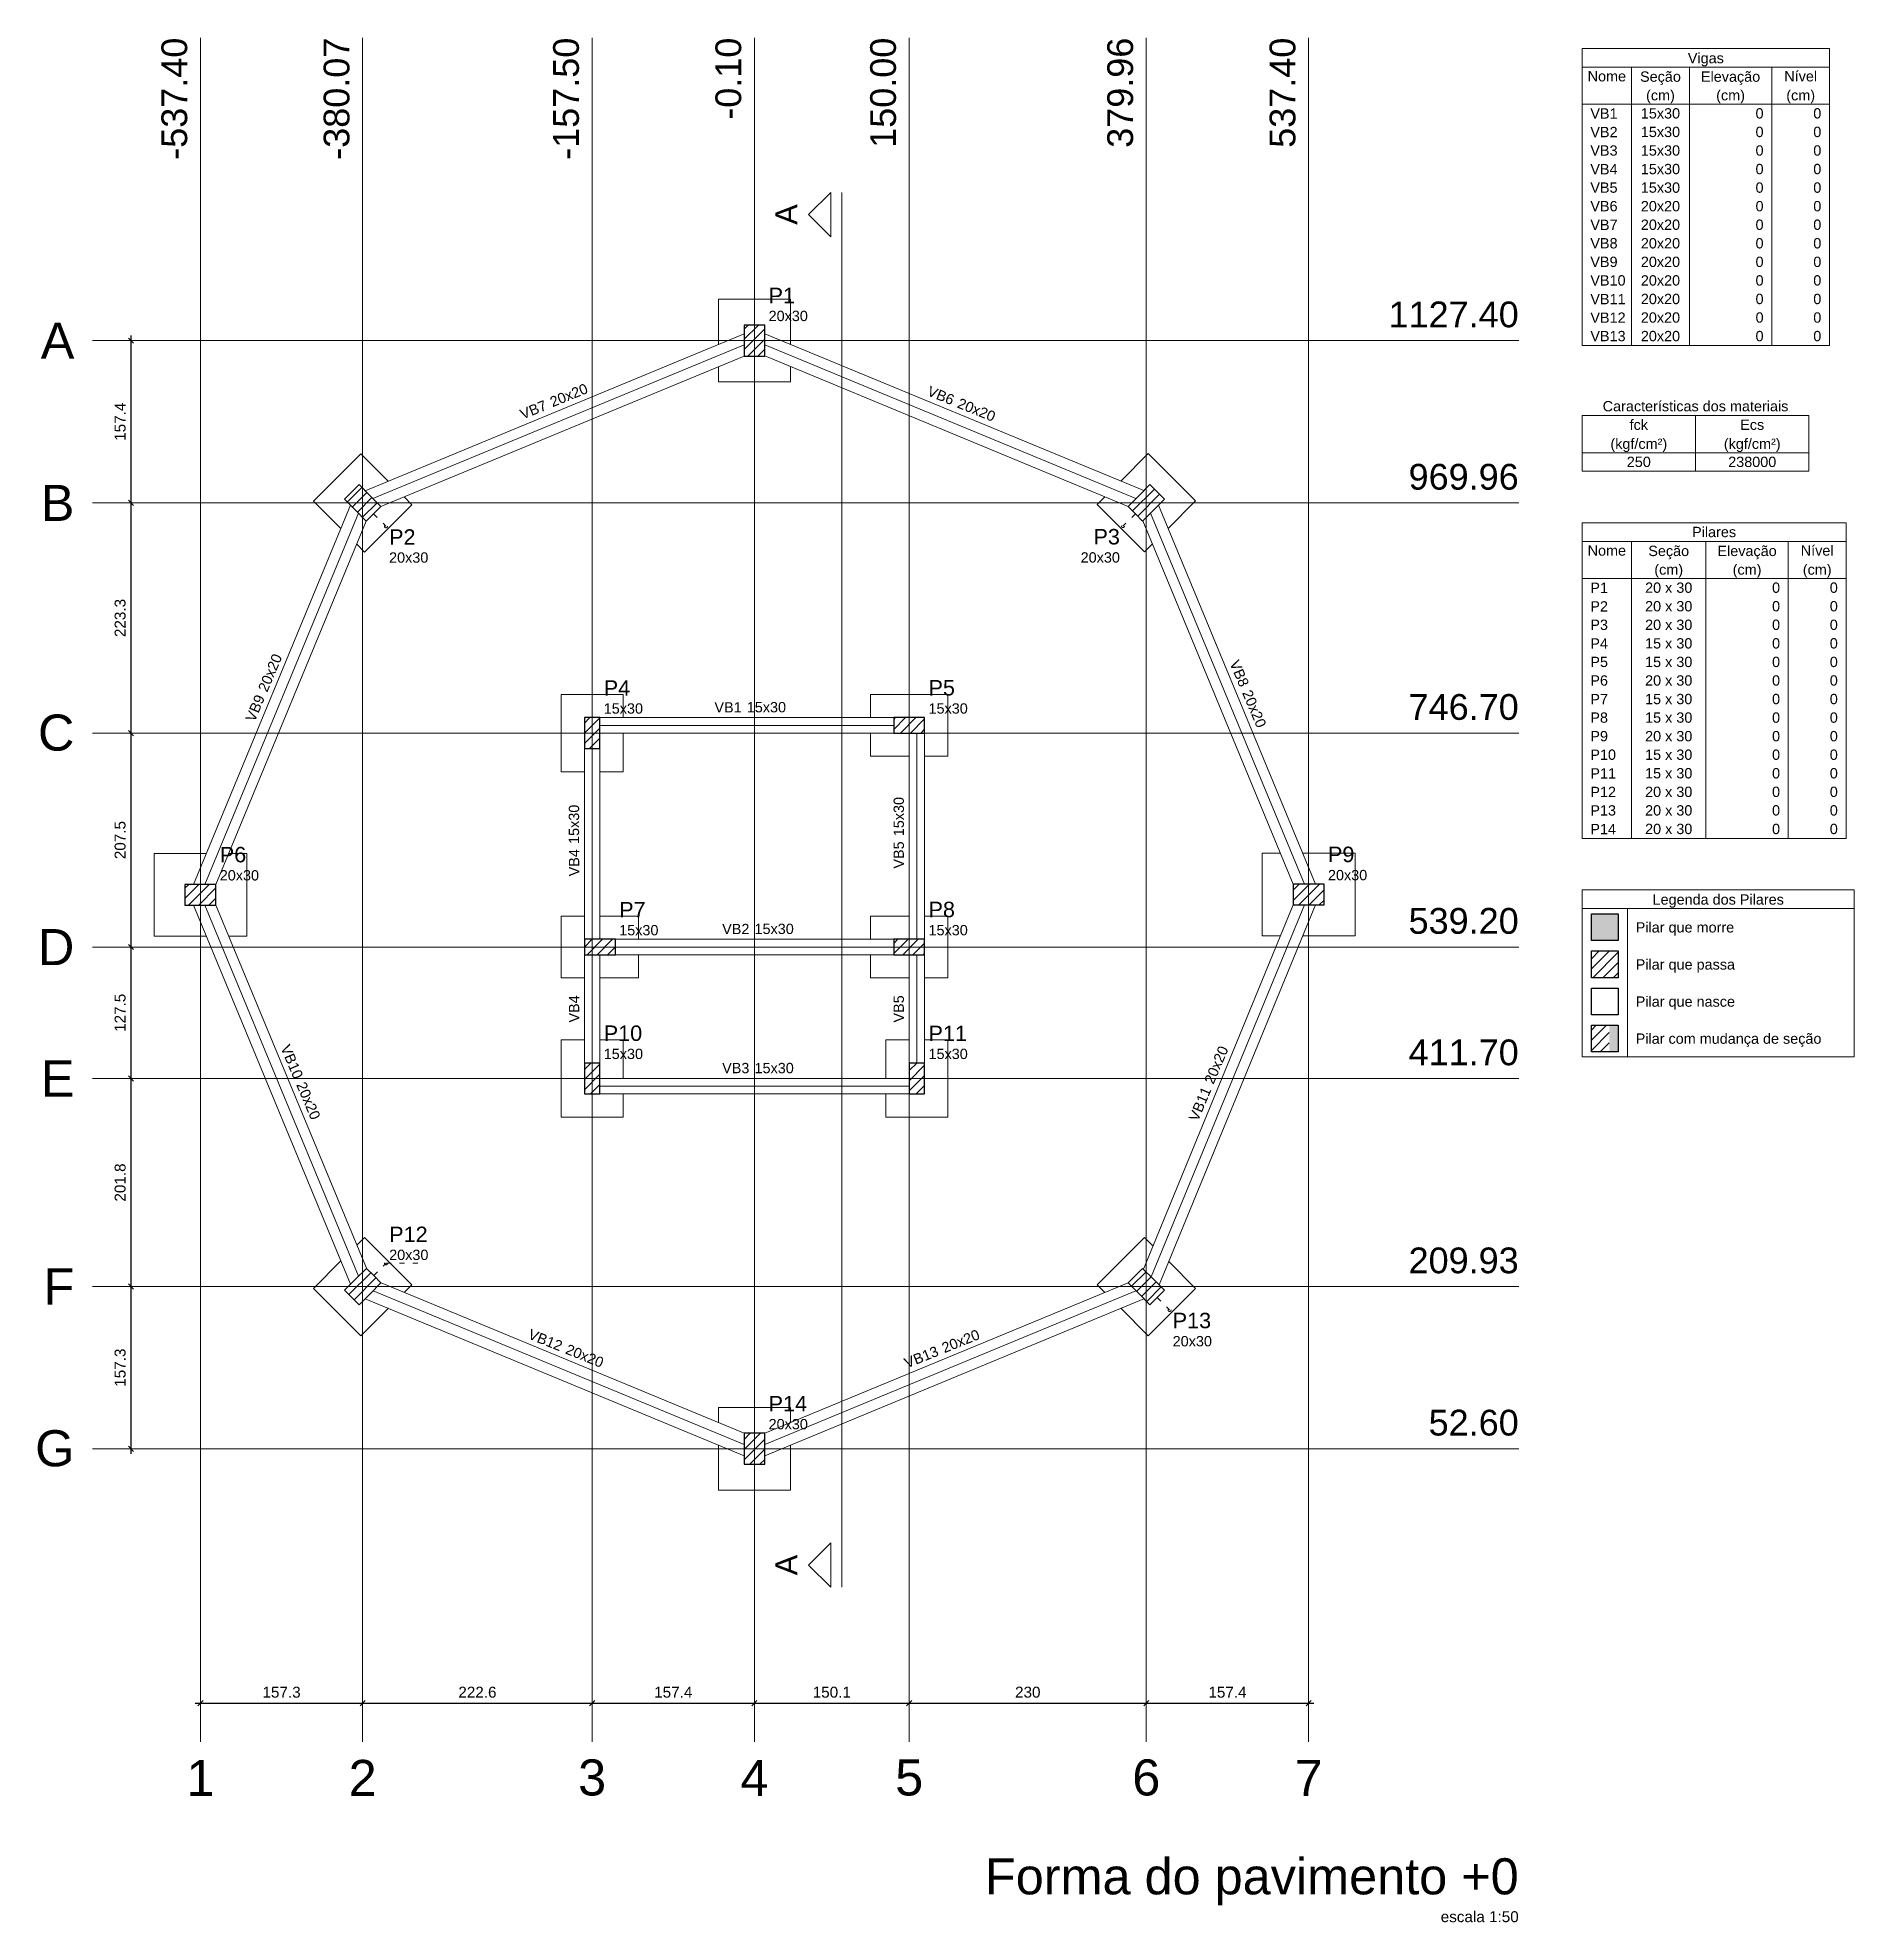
# Model space of a CAD drawing. Header units: millimetres. Extents: x 0 to 619, y -40 to 53.
# Drawn here: x 127.23 to 162.47, y 2.75 to 39.31 of the extents above; entities that cross this region are included whole.
import ezdxf

# ---------------------------------------------------------------- set-up
doc = ezdxf.new("R2010")
doc.units = ezdxf.units.MM
doc.linetypes.add('DOT2', pattern=[3.175, 0, -3.175])
for name, color, linetype, lineweight in [('FO-Cortes', 9, 'Continuous', 5), ('FO-Cotas', 5, 'Continuous', 5), ('FO-Eixos', 5, 'Continuous', 5), ('FO-Hachuras dos pilares', 9, 'Continuous', 5), ('FO-Pilares', 4, 'Continuous', 30), ('FO-Seção das fundações', 9, 'Continuous', 5), ('FO-Textos das vigas', 7, 'Continuous', 5), ('FO-Textos dos pilares', 7, 'Continuous', 5), ('FO-Títulos', 1, 'Continuous', 20), ('FO-Vigas', 1, 'Continuous', 20), ('LC-Cotas', 7, 'Continuous', 5), ('LC-Eixos', 7, 'Continuous', 5), ('LC-Textos', 3, 'Continuous', 20)]:
    doc.layers.add(name, color=color, linetype=linetype, lineweight=lineweight)
doc.styles.add('Arial', font='arial.ttf')
doc.styles.get("Standard").update_dxf_attribs({"font": 'arial.ttf'})
doc.dimstyles.new('UM_50.000000', dxfattribs={"dimtxt": 0.18, "dimasz": 0.1, "dimexe": 0.1, "dimexo": 0.2, "dimgap": 0, "dimtad": 1, "dimtih": 1, "dimtoh": 1, "dimdec": 1, "dimlfac": 50, "dimzin": 0, "dimdsep": 46, "dimtxsty": 'Standard', "dimblk": 'CLOSED', "dimblk1": 'CLOSED', "dimblk2": 'CLOSED', "dimcen": 0.09, "dimdle": 0.1, "dimadec": 1, "dimazin": 2, "dimtfac": 1, "dimtdec": 4, "dimtofl": 0, "dimtmove": 0, "dimatfit": 3, "dimldrblk": 'CLOSED', "dimfxl": 1, "dimtolj": 1, "dimarcsym": 0})

msp = doc.modelspace()

# ---------------------------------------------------------------- texts
at = {"layer": 'FO-Cortes', "char_height": 0.43, "width": 0.516, "attachment_point": 8, "rotation": 90.00021, "line_spacing_factor": 0.798, "style": 'Arial'}
for insert in [(141.9664, 35.8765), (141.9664, 9.6807)]:
    msp.add_mtext('A', dxfattribs=dict(at, insert=insert))
at = {"layer": 'FO-Textos das vigas', "char_height": 0.2, "line_spacing_factor": 0.798, "style": 'Arial'}
for s, insert, width, attachment_point in [('Vigas', (159.5858, 38.7497), 1.2, 8), ('Nome', (157.6658, 38.4557), 0.96, 8), ('Seção', (158.7058, 38.3897), 1.2, 8), ('Elevação', (160.0658, 38.3897), 1.92, 8), ('Nível', (161.4258, 38.4557), 1.2, 8), ('(cm)', (158.7058, 38.0297), 0.96, 8), ('(cm)', (160.0658, 38.0297), 0.96, 8), ('(cm)', (161.4258, 38.0297), 0.96, 8), ('VB1', (157.3458, 37.7357), 0.72, 7), ('15x30', (158.7058, 37.7357), 1.2, 8), ('0', (160.7058, 37.7357), 0.24, 9), ('0', (161.8258, 37.7357), 0.24, 9), ('VB2', (157.3458, 37.3757), 0.72, 7), ('15x30', (158.7058, 37.3757), 1.2, 8), ('0', (160.7058, 37.3757), 0.24, 9), ('0', (161.8258, 37.3757), 0.24, 9), ('VB3', (157.3458, 37.0157), 0.72, 7), ('15x30', (158.7058, 37.0157), 1.2, 8), ('0', (160.7058, 37.0157), 0.24, 9), ('0', (161.8258, 37.0157), 0.24, 9), ('VB4', (157.3458, 36.6557), 0.72, 7), ('15x30', (158.7058, 36.6557), 1.2, 8), ('0', (160.7058, 36.6557), 0.24, 9), ('0', (161.8258, 36.6557), 0.24, 9), ('VB5', (157.3458, 36.2957), 0.72, 7), ('15x30', (158.7058, 36.2957), 1.2, 8), ('0', (160.7058, 36.2957), 0.24, 9), ('0', (161.8258, 36.2957), 0.24, 9), ('VB6', (157.3458, 35.9357), 0.72, 7), ('20x20', (158.7058, 35.9357), 1.2, 8), ('0', (160.7058, 35.9357), 0.24, 9), ('0', (161.8258, 35.9357), 0.24, 9), ('VB7', (157.3458, 35.5757), 0.72, 7), ('20x20', (158.7058, 35.5757), 1.2, 8), ('0', (160.7058, 35.5757), 0.24, 9), ('0', (161.8258, 35.5757), 0.24, 9), ('VB8', (157.3458, 35.2157), 0.72, 7), ('20x20', (158.7058, 35.2157), 1.2, 8), ('0', (160.7058, 35.2157), 0.24, 9), ('0', (161.8258, 35.2157), 0.24, 9), ('VB9', (157.3458, 34.8557), 0.72, 7), ('20x20', (158.7058, 34.8557), 1.2, 8), ('0', (160.7058, 34.8557), 0.24, 9), ('0', (161.8258, 34.8557), 0.24, 9), ('VB10', (157.3458, 34.4957), 0.96, 7), ('20x20', (158.7058, 34.4957), 1.2, 8), ('0', (160.7058, 34.4957), 0.24, 9), ('0', (161.8258, 34.4957), 0.24, 9), ('VB11', (157.3458, 34.1357), 0.96, 7), ('20x20', (158.7058, 34.1357), 1.2, 8), ('0', (160.7058, 34.1357), 0.24, 9), ('0', (161.8258, 34.1357), 0.24, 9), ('VB12', (157.3458, 33.7757), 0.96, 7), ('20x20', (158.7058, 33.7757), 1.2, 8), ('0', (160.7058, 33.7757), 0.24, 9), ('0', (161.8258, 33.7757), 0.24, 9), ('VB13', (157.3458, 33.4157), 0.96, 7), ('20x20', (158.7058, 33.4157), 1.2, 8), ('0', (160.7058, 33.4157), 0.24, 9), ('0', (161.8258, 33.4157), 0.24, 9), ('Características dos materiais', (159.3858, 32.0557), 6.96, 8), ('fck', (158.2858, 31.6957), 0.72, 8), ('Ecs', (160.4858, 31.6957), 0.72, 8), ('(kgf/cm²)', (158.2858, 31.2697), 2.16, 8), ('(kgf/cm²)', (160.4858, 31.2697), 2.16, 8), ('250', (158.2858, 30.9757), 0.72, 8), ('238000', (160.4858, 30.9757), 1.44, 8), ('VB1', (140.8833, 26.2174), 0.72, 9), ('15x30', (140.9833, 26.2174), 1.2, 7), ('Legenda dos Pilares', (159.8258, 22.4297), 4.56, 8), ('VB2', (141.0333, 21.9174), 0.72, 9), ('15x30', (141.1333, 21.9174), 1.2, 7), ('Pilar que morre', (158.2258, 21.8897), 3.6, 7), ('Pilar que passa', (158.2258, 21.1697), 3.6, 7), ('Pilar que nasce', (158.2258, 20.4497), 3.6, 7), ('Pilar com mudança de seção', (158.2258, 19.7297), 6.24, 7), ('VB3', (141.0333, 19.2174), 0.72, 9), ('15x30', (141.1333, 19.2174), 1.2, 7)]:
    msp.add_mtext(s, dxfattribs=dict(at, insert=insert, width=width, attachment_point=attachment_point))
for s, insert, width, attachment_point, rotation in [('20x20', (137.2165, 32.1346), 1.2, 7, 22.00158), ('VB6', (144.954, 32.1736), 0.72, 9, 337.99842), ('VB7', (137.1245, 32.0956), 0.72, 9, 22.00158), ('20x20', (145.047, 32.1356), 1.2, 7, 337.99842), ('20x20', (131.6815, 26.5972), 1.2, 7, 67.00168), ('VB8', (150.546, 26.6922), 0.72, 9, 292.99832), ('VB9', (131.6435, 26.5042), 0.72, 9, 67.00168), ('20x20', (150.584, 26.6002), 1.2, 7, 292.99832), ('15x30', (144.0333, 23.8174), 1.2, 7, 90.00021), ('15x30', (137.7333, 23.6674), 1.2, 7, 90.00021), ('VB4', (137.7333, 23.5674), 0.72, 9, 90.00021), ('VB5', (144.0333, 23.7174), 0.72, 9, 90.00021), ('VB4', (137.7333, 20.4674), 0.72, 8, 90.00021), ('VB5', (144.0333, 20.4674), 0.72, 8, 90.00021), ('VB10', (132.198, 19.0892), 0.96, 9, 292.99832), ('20x20', (150.0365, 18.9912), 1.2, 7, 67.00168), ('20x20', (132.237, 18.9972), 1.2, 7, 292.99832), ('VB11', (149.9985, 18.8992), 0.96, 9, 67.00168), ('VB12', (137.355, 13.8246), 0.96, 9, 337.99842), ('20x20', (137.447, 13.7856), 1.2, 7, 337.99842), ('VB13', (144.7245, 13.7476), 0.96, 9, 22.00158), ('20x20', (144.8175, 13.7856), 1.2, 7, 22.00158)]:
    msp.add_mtext(s, dxfattribs=dict(at, insert=insert, width=width, attachment_point=attachment_point, rotation=rotation))
at = {"layer": 'FO-Textos dos pilares', "line_spacing_factor": 0.798, "style": 'Arial'}
for s, insert, char_height, width, attachment_point in [('P1', (141.4063, 34.1564), 0.3, 0.72, 7), ('20x30', (141.4063, 33.8064), 0.2, 1.2, 7), ('P2', (134.0443, 29.4704), 0.3, 0.72, 7), ('P3', (148.2203, 29.4724), 0.3, 0.72, 9), ('Pilares', (159.7458, 29.6157), 0.2, 1.68, 8), ('20x30', (134.0443, 29.1204), 0.2, 1.2, 7), ('20x30', (148.2203, 29.1224), 0.2, 1.2, 9), ('Nome', (157.6658, 29.2557), 0.2, 0.96, 8), ('Seção', (158.8658, 29.1897), 0.2, 1.2, 8), ('Elevação', (160.3858, 29.1897), 0.2, 1.92, 8), ('Nível', (161.7458, 29.2557), 0.2, 1.2, 8), ('(cm)', (158.8658, 28.8297), 0.2, 0.96, 8), ('(cm)', (160.3858, 28.8297), 0.2, 0.96, 8), ('(cm)', (161.7458, 28.8297), 0.2, 0.96, 8), ('P1', (157.3458, 28.5357), 0.2, 0.48, 7), ('20 x 30', (158.8658, 28.5357), 0.2, 1.68, 8), ('0', (161.0258, 28.5357), 0.2, 0.24, 9), ('0', (162.1458, 28.5357), 0.2, 0.24, 9), ('P2', (157.3458, 28.1757), 0.2, 0.48, 7), ('20 x 30', (158.8658, 28.1757), 0.2, 1.68, 8), ('0', (161.0258, 28.1757), 0.2, 0.24, 9), ('0', (162.1458, 28.1757), 0.2, 0.24, 9), ('P3', (157.3458, 27.8157), 0.2, 0.48, 7), ('20 x 30', (158.8658, 27.8157), 0.2, 1.68, 8), ('0', (161.0258, 27.8157), 0.2, 0.24, 9), ('0', (162.1458, 27.8157), 0.2, 0.24, 9), ('P4', (157.3458, 27.4557), 0.2, 0.48, 7), ('15 x 30', (158.8658, 27.4557), 0.2, 1.68, 8), ('0', (161.0258, 27.4557), 0.2, 0.24, 9), ('0', (162.1458, 27.4557), 0.2, 0.24, 9), ('P5', (157.3458, 27.0957), 0.2, 0.48, 7), ('15 x 30', (158.8658, 27.0957), 0.2, 1.68, 8), ('0', (161.0258, 27.0957), 0.2, 0.24, 9), ('0', (162.1458, 27.0957), 0.2, 0.24, 9), ('P4', (138.2083, 26.5424), 0.3, 0.72, 7), ('P5', (144.5083, 26.5424), 0.3, 0.72, 7), ('P6', (157.3458, 26.7357), 0.2, 0.48, 7), ('20 x 30', (158.8658, 26.7357), 0.2, 1.68, 8), ('0', (161.0258, 26.7357), 0.2, 0.24, 9), ('0', (162.1458, 26.7357), 0.2, 0.24, 9), ('15x30', (138.2083, 26.1924), 0.2, 1.2, 7), ('15x30', (144.5083, 26.1924), 0.2, 1.2, 7), ('P7', (157.3458, 26.3757), 0.2, 0.48, 7), ('15 x 30', (158.8658, 26.3757), 0.2, 1.68, 8), ('0', (161.0258, 26.3757), 0.2, 0.24, 9), ('0', (162.1458, 26.3757), 0.2, 0.24, 9), ('P8', (157.3458, 26.0157), 0.2, 0.48, 7), ('15 x 30', (158.8658, 26.0157), 0.2, 1.68, 8), ('0', (161.0258, 26.0157), 0.2, 0.24, 9), ('0', (162.1458, 26.0157), 0.2, 0.24, 9), ('P9', (157.3458, 25.6557), 0.2, 0.48, 7), ('20 x 30', (158.8658, 25.6557), 0.2, 1.68, 8), ('0', (161.0258, 25.6557), 0.2, 0.24, 9), ('0', (162.1458, 25.6557), 0.2, 0.24, 9), ('P10', (157.3458, 25.2957), 0.2, 0.72, 7), ('15 x 30', (158.8658, 25.2957), 0.2, 1.68, 8), ('0', (161.0258, 25.2957), 0.2, 0.24, 9), ('0', (162.1458, 25.2957), 0.2, 0.24, 9), ('P11', (157.3458, 24.9357), 0.2, 0.72, 7), ('15 x 30', (158.8658, 24.9357), 0.2, 1.68, 8), ('0', (161.0258, 24.9357), 0.2, 0.24, 9), ('0', (162.1458, 24.9357), 0.2, 0.24, 9), ('P12', (157.3458, 24.5757), 0.2, 0.72, 7), ('20 x 30', (158.8658, 24.5757), 0.2, 1.68, 8), ('0', (161.0258, 24.5757), 0.2, 0.24, 9), ('0', (162.1458, 24.5757), 0.2, 0.24, 9), ('P13', (157.3458, 24.2157), 0.2, 0.72, 7), ('20 x 30', (158.8658, 24.2157), 0.2, 1.68, 8), ('0', (161.0258, 24.2157), 0.2, 0.24, 9), ('0', (162.1458, 24.2157), 0.2, 0.24, 9), ('P14', (157.3458, 23.8557), 0.2, 0.72, 7), ('20 x 30', (158.8658, 23.8557), 0.2, 1.68, 8), ('0', (161.0258, 23.8557), 0.2, 0.24, 9), ('0', (162.1458, 23.8557), 0.2, 0.24, 9), ('P6', (130.7603, 23.3064), 0.3, 0.72, 7), ('P9', (152.2563, 23.3104), 0.3, 0.72, 7), ('20x30', (130.7603, 22.9564), 0.2, 1.2, 7), ('20x30', (152.2563, 22.9604), 0.2, 1.2, 7), ('P7', (138.5083, 22.2424), 0.3, 0.72, 7), ('P8', (144.5083, 22.2424), 0.3, 0.72, 7), ('15x30', (138.5083, 21.8924), 0.2, 1.2, 7), ('15x30', (144.5083, 21.8924), 0.2, 1.2, 7), ('P10', (138.2083, 19.8424), 0.3, 1.08, 7), ('P11', (144.5083, 19.8424), 0.3, 1.08, 7), ('15x30', (138.2083, 19.4924), 0.2, 1.2, 7), ('15x30', (144.5083, 19.4924), 0.2, 1.2, 7), ('P12', (134.0463, 15.9444), 0.3, 1.08, 7), ('20x30', (134.0463, 15.5944), 0.2, 1.2, 7), ('P13', (149.2443, 14.2694), 0.3, 1.08, 7), ('20x30', (149.2443, 13.9194), 0.2, 1.2, 7), ('P14', (141.4063, 12.6604), 0.3, 1.08, 7), ('20x30', (141.4063, 12.3104), 0.2, 1.2, 7)]:
    msp.add_mtext(s, dxfattribs=dict(at, insert=insert, char_height=char_height, width=width, attachment_point=attachment_point))
at = {"layer": 'FO-Títulos', "attachment_point": 9, "line_spacing_factor": 0.798, "style": 'Arial'}
for s, insert, char_height, width in [('Forma do pavimento +0', (155.9563, 3.0817), 0.7, 17.64), ('escala 1:50', (155.9563, 2.7506), 0.2118, 2.79576)]:
    msp.add_mtext(s, dxfattribs=dict(at, insert=insert, char_height=char_height, width=width))
at = {"layer": 'LC-Textos', "char_height": 0.5, "attachment_point": 9, "rotation": 90.00021, "line_spacing_factor": 0.798, "style": 'Arial'}
for s, insert, width in [('-537.40', (130.1353, 39.3065), 4.2), ('-380.07', (133.2823, 39.3065), 4.2), ('-157.50', (137.7333, 39.3065), 4.2), ('-0.10', (140.8813, 39.3065), 3), ('150.00', (143.8833, 39.3065), 3.6), ('379.96', (148.4823, 39.3065), 3.6), ('537.40', (151.6313, 39.3065), 3.6)]:
    msp.add_mtext(s, dxfattribs=dict(at, insert=insert, width=width))
at = {"layer": 'LC-Textos', "line_spacing_factor": 0.798, "style": 'Arial'}
for s, insert, char_height, width, attachment_point in [('1127.40', (155.9563, 33.6814), 0.5, 4.2, 9), ('A', (127.9398, 33.0814), 0.7, 0.84, 9), ('969.96', (155.9563, 30.5324), 0.5, 3.6, 9), ('B', (127.9398, 29.9324), 0.7, 0.84, 9), ('746.70', (155.9563, 26.0674), 0.5, 3.6, 9), ('C', (127.9398, 25.4674), 0.7, 0.84, 9), ('539.20', (155.9563, 21.9174), 0.5, 3.6, 9), ('D', (127.9398, 21.3174), 0.7, 0.84, 9), ('411.70', (155.9563, 19.3674), 0.5, 3.6, 9), ('E', (127.9398, 18.7674), 0.7, 0.84, 9), ('209.93', (155.9563, 15.3324), 0.5, 3.6, 9), ('F', (127.9398, 14.7324), 0.7, 0.84, 9), ('52.60', (155.9563, 12.1854), 0.5, 3, 9), ('G', (127.9398, 11.5854), 0.7, 0.84, 9), ('1', (130.3853, 5.2007), 0.7, 0.84, 8), ('2', (133.5323, 5.2007), 0.7, 0.84, 8), ('3', (137.9833, 5.2007), 0.7, 0.84, 8), ('4', (141.1313, 5.2007), 0.7, 0.84, 8), ('5', (144.1333, 5.2007), 0.7, 0.84, 8), ('6', (148.7323, 5.2007), 0.7, 0.84, 8), ('7', (151.8813, 5.2007), 0.7, 0.84, 8)]:
    msp.add_mtext(s, dxfattribs=dict(at, insert=insert, char_height=char_height, width=width, attachment_point=attachment_point))

# ---------------------------------------------------------------- blocks, each defined once
blk = doc.blocks.new('_OBLIQUE')
at = {"color": 0, "linetype": 'ByBlock', "lineweight": -2}
blk.add_line((-0.5, -0.5), (0.5, 0.5), dxfattribs=at)
blk = doc.blocks.new('*D65')
at = {"layer": 'Defpoints', "color": 0, "transparency": 16777216}
for p in [(129.04, 15.082), (129.04, 15.082), (129.04, 11.935)]:
    blk.add_point(p, dxfattribs=at)
at = {"layer": 'LC-Cotas', "color": 0, "lineweight": -2, "transparency": 16777216}
blk.add_line((129.04, 11.835), (129.04, 15.182), dxfattribs=at)
at = {"layer": 'LC-Cotas', "color": 0, "lineweight": -2, "transparency": 16777216, "xscale": 0.1, "yscale": 0.1, "zscale": 0.1}
for p, rotation in [((129.04, 15.082), 90), ((129.04, 11.935), 270)]:
    blk.add_blockref('_OBLIQUE', p, dxfattribs=dict(at, rotation=rotation))
at = {"layer": 'LC-Cotas', "transparency": 16777216, "insert": (128.828, 13.509), "char_height": 0.2118, "attachment_point": 5, "rotation": 90, "style": 'Arial'}
blk.add_mtext('\\A1;157.3', dxfattribs=at)
blk = doc.blocks.new('*D66')
at = {"layer": 'Defpoints', "color": 0, "transparency": 16777216}
for p in [(129.04, 19.117), (129.04, 19.117), (129.04, 15.082)]:
    blk.add_point(p, dxfattribs=at)
at = {"layer": 'LC-Cotas', "color": 0, "lineweight": -2, "transparency": 16777216}
blk.add_line((129.04, 14.982), (129.04, 19.217), dxfattribs=at)
at = {"layer": 'LC-Cotas', "color": 0, "lineweight": -2, "transparency": 16777216, "xscale": 0.1, "yscale": 0.1, "zscale": 0.1}
for p, rotation in [((129.04, 19.117), 90), ((129.04, 15.082), 270)]:
    blk.add_blockref('_OBLIQUE', p, dxfattribs=dict(at, rotation=rotation))
at = {"layer": 'LC-Cotas', "transparency": 16777216, "insert": (128.828, 17.1), "char_height": 0.2118, "attachment_point": 5, "rotation": 90, "style": 'Arial'}
blk.add_mtext('\\A1;201.8', dxfattribs=at)
blk = doc.blocks.new('*D67')
at = {"layer": 'Defpoints', "color": 0, "transparency": 16777216}
for p in [(129.04, 21.667), (129.04, 21.667), (129.04, 19.117)]:
    blk.add_point(p, dxfattribs=at)
at = {"layer": 'LC-Cotas', "color": 0, "lineweight": -2, "transparency": 16777216}
blk.add_line((129.04, 19.017), (129.04, 21.767), dxfattribs=at)
at = {"layer": 'LC-Cotas', "color": 0, "lineweight": -2, "transparency": 16777216, "xscale": 0.1, "yscale": 0.1, "zscale": 0.1}
for p, rotation in [((129.04, 21.667), 90), ((129.04, 19.117), 270)]:
    blk.add_blockref('_OBLIQUE', p, dxfattribs=dict(at, rotation=rotation))
at = {"layer": 'LC-Cotas', "transparency": 16777216, "insert": (128.828, 20.392), "char_height": 0.2118, "attachment_point": 5, "rotation": 90, "style": 'Arial'}
blk.add_mtext('\\A1;127.5', dxfattribs=at)
blk = doc.blocks.new('*D68')
at = {"layer": 'Defpoints', "color": 0, "transparency": 16777216}
for p in [(129.04, 25.817), (129.04, 25.817), (129.04, 21.667)]:
    blk.add_point(p, dxfattribs=at)
at = {"layer": 'LC-Cotas', "color": 0, "lineweight": -2, "transparency": 16777216}
blk.add_line((129.04, 21.567), (129.04, 25.917), dxfattribs=at)
at = {"layer": 'LC-Cotas', "color": 0, "lineweight": -2, "transparency": 16777216, "xscale": 0.1, "yscale": 0.1, "zscale": 0.1}
for p, rotation in [((129.04, 25.817), 90), ((129.04, 21.667), 270)]:
    blk.add_blockref('_OBLIQUE', p, dxfattribs=dict(at, rotation=rotation))
at = {"layer": 'LC-Cotas', "transparency": 16777216, "insert": (128.828, 23.742), "char_height": 0.2118, "attachment_point": 5, "rotation": 90, "style": 'Arial'}
blk.add_mtext('\\A1;207.5', dxfattribs=at)
blk = doc.blocks.new('*D69')
at = {"layer": 'Defpoints', "color": 0, "transparency": 16777216}
for p in [(129.04, 30.283), (129.04, 30.283), (129.04, 25.817)]:
    blk.add_point(p, dxfattribs=at)
at = {"layer": 'LC-Cotas', "color": 0, "lineweight": -2, "transparency": 16777216}
blk.add_line((129.04, 25.717), (129.04, 30.383), dxfattribs=at)
at = {"layer": 'LC-Cotas', "color": 0, "lineweight": -2, "transparency": 16777216, "xscale": 0.1, "yscale": 0.1, "zscale": 0.1}
for p, rotation in [((129.04, 30.283), 90), ((129.04, 25.817), 270)]:
    blk.add_blockref('_OBLIQUE', p, dxfattribs=dict(at, rotation=rotation))
at = {"layer": 'LC-Cotas', "transparency": 16777216, "insert": (128.828, 28.05), "char_height": 0.2118, "attachment_point": 5, "rotation": 90, "style": 'Arial'}
blk.add_mtext('\\A1;223.3', dxfattribs=at)
blk = doc.blocks.new('*D70')
at = {"layer": 'Defpoints', "color": 0, "transparency": 16777216}
for p in [(129.04, 33.431), (129.04, 33.431), (129.04, 30.283)]:
    blk.add_point(p, dxfattribs=at)
at = {"layer": 'LC-Cotas', "color": 0, "lineweight": -2, "transparency": 16777216}
blk.add_line((129.04, 30.183), (129.04, 33.531), dxfattribs=at)
at = {"layer": 'LC-Cotas', "color": 0, "lineweight": -2, "transparency": 16777216, "xscale": 0.1, "yscale": 0.1, "zscale": 0.1}
for p, rotation in [((129.04, 33.431), 90), ((129.04, 30.283), 270)]:
    blk.add_blockref('_OBLIQUE', p, dxfattribs=dict(at, rotation=rotation))
at = {"layer": 'LC-Cotas', "transparency": 16777216, "insert": (128.828, 31.857), "char_height": 0.2118, "attachment_point": 5, "rotation": 90, "style": 'Arial'}
blk.add_mtext('\\A1;157.4', dxfattribs=at)
blk = doc.blocks.new('*D71')
at = {"layer": 'Defpoints', "color": 0, "transparency": 16777216}
for p in [(130.385, 7.001), (133.532, 7.001), (133.532, 7.001)]:
    blk.add_point(p, dxfattribs=at)
at = {"layer": 'LC-Cotas', "color": 0, "lineweight": -2, "transparency": 16777216}
blk.add_line((130.285, 7.001), (133.632, 7.001), dxfattribs=at)
at = {"layer": 'LC-Cotas', "color": 0, "lineweight": -2, "transparency": 16777216, "xscale": 0.1, "yscale": 0.1, "zscale": 0.1, "rotation": 180}
blk.add_blockref('_OBLIQUE', (130.385, 7.001), dxfattribs=at)
at = {"layer": 'LC-Cotas', "color": 0, "lineweight": -2, "transparency": 16777216, "xscale": 0.1, "yscale": 0.1, "zscale": 0.1}
blk.add_blockref('_OBLIQUE', (133.532, 7.001), dxfattribs=at)
at = {"layer": 'LC-Cotas', "transparency": 16777216, "insert": (131.959, 7.213), "char_height": 0.2118, "attachment_point": 5, "rotation": 0.0057, "style": 'Arial'}
blk.add_mtext('\\A1;157.3', dxfattribs=at)
blk = doc.blocks.new('*D72')
at = {"layer": 'Defpoints', "color": 0, "transparency": 16777216}
for p in [(133.532, 7.001), (137.983, 7.001), (137.983, 7.001)]:
    blk.add_point(p, dxfattribs=at)
at = {"layer": 'LC-Cotas', "color": 0, "lineweight": -2, "transparency": 16777216}
blk.add_line((133.432, 7.001), (138.083, 7.001), dxfattribs=at)
at = {"layer": 'LC-Cotas', "color": 0, "lineweight": -2, "transparency": 16777216, "xscale": 0.1, "yscale": 0.1, "zscale": 0.1, "rotation": 180}
blk.add_blockref('_OBLIQUE', (133.532, 7.001), dxfattribs=at)
at = {"layer": 'LC-Cotas', "color": 0, "lineweight": -2, "transparency": 16777216, "xscale": 0.1, "yscale": 0.1, "zscale": 0.1}
blk.add_blockref('_OBLIQUE', (137.983, 7.001), dxfattribs=at)
at = {"layer": 'LC-Cotas', "transparency": 16777216, "insert": (135.758, 7.213), "char_height": 0.2118, "attachment_point": 5, "rotation": 0.0057, "style": 'Arial'}
blk.add_mtext('\\A1;222.6', dxfattribs=at)
blk = doc.blocks.new('*D73')
at = {"layer": 'Defpoints', "color": 0, "transparency": 16777216}
for p in [(137.983, 7.001), (141.131, 7.001), (141.131, 7.001)]:
    blk.add_point(p, dxfattribs=at)
at = {"layer": 'LC-Cotas', "color": 0, "lineweight": -2, "transparency": 16777216}
blk.add_line((137.883, 7.001), (141.231, 7.001), dxfattribs=at)
at = {"layer": 'LC-Cotas', "color": 0, "lineweight": -2, "transparency": 16777216, "xscale": 0.1, "yscale": 0.1, "zscale": 0.1, "rotation": 180}
blk.add_blockref('_OBLIQUE', (137.983, 7.001), dxfattribs=at)
at = {"layer": 'LC-Cotas', "color": 0, "lineweight": -2, "transparency": 16777216, "xscale": 0.1, "yscale": 0.1, "zscale": 0.1}
blk.add_blockref('_OBLIQUE', (141.131, 7.001), dxfattribs=at)
at = {"layer": 'LC-Cotas', "transparency": 16777216, "insert": (139.557, 7.213), "char_height": 0.2118, "attachment_point": 5, "rotation": 0.0057, "style": 'Arial'}
blk.add_mtext('\\A1;157.4', dxfattribs=at)
blk = doc.blocks.new('*D74')
at = {"layer": 'Defpoints', "color": 0, "transparency": 16777216}
for p in [(141.131, 7.001), (144.133, 7.001), (144.133, 7.001)]:
    blk.add_point(p, dxfattribs=at)
at = {"layer": 'LC-Cotas', "color": 0, "lineweight": -2, "transparency": 16777216}
blk.add_line((141.031, 7.001), (144.233, 7.001), dxfattribs=at)
at = {"layer": 'LC-Cotas', "color": 0, "lineweight": -2, "transparency": 16777216, "xscale": 0.1, "yscale": 0.1, "zscale": 0.1, "rotation": 180}
blk.add_blockref('_OBLIQUE', (141.131, 7.001), dxfattribs=at)
at = {"layer": 'LC-Cotas', "color": 0, "lineweight": -2, "transparency": 16777216, "xscale": 0.1, "yscale": 0.1, "zscale": 0.1}
blk.add_blockref('_OBLIQUE', (144.133, 7.001), dxfattribs=at)
at = {"layer": 'LC-Cotas', "transparency": 16777216, "insert": (142.632, 7.213), "char_height": 0.2118, "attachment_point": 5, "rotation": 0.0057, "style": 'Arial'}
blk.add_mtext('\\A1;150.1', dxfattribs=at)
blk = doc.blocks.new('*D75')
at = {"layer": 'Defpoints', "color": 0, "transparency": 16777216}
for p in [(144.133, 7.001), (148.733, 7.001), (148.733, 7.001)]:
    blk.add_point(p, dxfattribs=at)
at = {"layer": 'LC-Cotas', "color": 0, "lineweight": -2, "transparency": 16777216}
blk.add_line((144.033, 7.001), (148.833, 7.001), dxfattribs=at)
at = {"layer": 'LC-Cotas', "color": 0, "lineweight": -2, "transparency": 16777216, "xscale": 0.1, "yscale": 0.1, "zscale": 0.1, "rotation": 180}
blk.add_blockref('_OBLIQUE', (144.133, 7.001), dxfattribs=at)
at = {"layer": 'LC-Cotas', "color": 0, "lineweight": -2, "transparency": 16777216, "xscale": 0.1, "yscale": 0.1, "zscale": 0.1}
blk.add_blockref('_OBLIQUE', (148.733, 7.001), dxfattribs=at)
at = {"layer": 'LC-Cotas', "transparency": 16777216, "insert": (146.433, 7.213), "char_height": 0.2118, "attachment_point": 5, "rotation": 0.0057, "style": 'Arial'}
blk.add_mtext('\\A1;230', dxfattribs=at)
blk = doc.blocks.new('*D76')
at = {"layer": 'Defpoints', "color": 0, "transparency": 16777216}
for p in [(148.733, 7.001), (151.881, 7.001), (151.881, 7.001)]:
    blk.add_point(p, dxfattribs=at)
at = {"layer": 'LC-Cotas', "color": 0, "lineweight": -2, "transparency": 16777216}
blk.add_line((148.633, 7.001), (151.981, 7.001), dxfattribs=at)
at = {"layer": 'LC-Cotas', "color": 0, "lineweight": -2, "transparency": 16777216, "xscale": 0.1, "yscale": 0.1, "zscale": 0.1, "rotation": 180}
blk.add_blockref('_OBLIQUE', (148.733, 7.001), dxfattribs=at)
at = {"layer": 'LC-Cotas', "color": 0, "lineweight": -2, "transparency": 16777216, "xscale": 0.1, "yscale": 0.1, "zscale": 0.1}
blk.add_blockref('_OBLIQUE', (151.881, 7.001), dxfattribs=at)
at = {"layer": 'LC-Cotas', "transparency": 16777216, "insert": (150.307, 7.213), "char_height": 0.2118, "attachment_point": 5, "rotation": 0.0057, "style": 'Arial'}
blk.add_mtext('\\A1;157.4', dxfattribs=at)

# ---------------------------------------------------------------- dimensions: what is measured, and where the dimension line sits
at = {"layer": 'LC-Cotas'}
for base, p1, p2, picture, middle in [((129.0398, 33.4314), (129.0398, 30.2827), (129.0398, 33.4314), '*D70', (128.828, 31.8571)), ((129.0398, 30.2827), (129.0398, 25.8174), (129.0398, 30.2827), '*D69', (128.828, 28.0501)), ((129.0398, 25.8174), (129.0398, 21.6674), (129.0398, 25.8174), '*D68', (128.828, 23.7424)), ((129.0398, 21.6674), (129.0398, 19.1174), (129.0398, 21.6674), '*D67', (128.828, 20.3924)), ((129.0398, 19.1174), (129.0398, 15.082), (129.0398, 19.1174), '*D66', (128.828, 17.0997)), ((129.0398, 15.082), (129.0398, 11.9354), (129.0398, 15.082), '*D65', (128.828, 13.5087))]:
    dim = msp.add_linear_dim(base=base, p1=p1, p2=p2, angle=90, dimstyle='UM_50.000000', override={"dimtxt": 0.2118, "dimasz": 0.1, "dimexe": 0.1, "dimexo": 0.2, "dimtad": 1, "dimtih": 0, "dimtoh": 0, "dimdec": 1, "dimlfac": 50, "dimzin": 8, "dimtxsty": 'Arial', "dimblk": 'OBLIQUE', "dimblk1": 'OBLIQUE', "dimblk2": 'OBLIQUE', "dimsah": 1, "dimdle": 0.1, "dimse1": 1, "dimse2": 1, "dimclrt": 256, "dimadec": 1, "dimazin": 3, "dimtmove": 2, "dimldrblk": 'OBLIQUE'}, dxfattribs=at)
    dim.commit()
    dim.dimension.update_dxf_attribs({"geometry": picture, "text_midpoint": middle, "dimtype": 160, "text_rotation": 90})
for base, p1, p2, picture, middle in [((133.5318, 7.0008), (130.3853, 7.0008), (133.5318, 7.0008), '*D71', (131.9585, 7.2126)), ((137.9833, 7.0008), (133.5318, 7.0008), (137.9833, 7.0008), '*D72', (135.7575, 7.2126)), ((141.1313, 7.0008), (137.9833, 7.0008), (141.1313, 7.0008), '*D73', (139.5573, 7.2126)), ((144.1333, 7.0008), (141.1313, 7.0008), (144.1333, 7.0008), '*D74', (142.6323, 7.2126)), ((148.7326, 7.0008), (144.1333, 7.0008), (148.7326, 7.0008), '*D75', (146.4329, 7.2126)), ((151.8813, 7.0008), (148.7326, 7.0008), (151.8813, 7.0008), '*D76', (150.3069, 7.2126))]:
    dim = msp.add_linear_dim(base=base, p1=p1, p2=p2, dimstyle='UM_50.000000', override={"dimtxt": 0.2118, "dimasz": 0.1, "dimexe": 0.1, "dimexo": 0.2, "dimtad": 1, "dimtih": 0, "dimtoh": 0, "dimdec": 1, "dimlfac": 50, "dimzin": 8, "dimtxsty": 'Arial', "dimblk": 'OBLIQUE', "dimblk1": 'OBLIQUE', "dimblk2": 'OBLIQUE', "dimsah": 1, "dimdle": 0.1, "dimse1": 1, "dimse2": 1, "dimclrt": 256, "dimadec": 1, "dimazin": 3, "dimtmove": 2, "dimldrblk": 'OBLIQUE'}, dxfattribs=at)
    dim.commit()
    dim.dimension.update_dxf_attribs({"geometry": picture, "text_midpoint": middle, "dimtype": 160, "text_rotation": 0.00573})

# ---------------------------------------------------------------- hatches: boundary and pattern name
at = {"layer": 'FO-Hachuras dos pilares', "linetype": 'Continuous', "true_color": 0x000000}
h = msp.add_hatch(dxfattribs=at)
h.set_pattern_fill('ANSI31', color=18, scale=0.044, style=0)
h.paths.add_polyline_path([(140.9313, 33.1314), (141.1313, 33.1314), (141.3313, 33.1314), (141.3313, 33.4314), (141.3313, 33.7314), (141.1313, 33.7314), (140.9313, 33.7314), (140.9313, 33.4314)])
h = msp.add_hatch(dxfattribs=at)
h.set_pattern_fill('ANSI31', color=18, scale=0.044, style=0)
h.paths.add_polyline_path([(133.6025, 29.9292), (133.7439, 30.0706), (133.8854, 30.212), (133.6732, 30.4241), (133.4611, 30.6363), (133.3197, 30.4948), (133.1783, 30.3534), (133.3904, 30.1413)])
h = msp.add_hatch(dxfattribs=at)
h.set_pattern_fill('ANSI31', color=18, scale=0.044, style=0)
h.paths.add_polyline_path([(148.379, 30.2142), (148.5204, 30.0727), (148.6618, 29.9313), (148.874, 30.1434), (149.0861, 30.3556), (148.9447, 30.497), (148.8033, 30.6384), (148.5911, 30.4263)])
h = msp.add_hatch(dxfattribs=at)
h.set_pattern_fill('ANSI31', color=18, scale=0.044, style=0)
h.paths.add_polyline_path([(137.8333, 25.5174), (137.9833, 25.5174), (138.1333, 25.5174), (138.1333, 25.8174), (138.1333, 26.1174), (137.9833, 26.1174), (137.8333, 26.1174), (137.8333, 25.8174)])
h = msp.add_hatch(dxfattribs=at)
h.set_pattern_fill('ANSI31', color=18, scale=0.044, style=0)
h.paths.add_polyline_path([(143.8333, 26.1174), (143.8333, 25.9674), (143.8333, 25.8174), (144.1333, 25.8174), (144.4333, 25.8174), (144.4333, 25.9674), (144.4333, 26.1174), (144.1333, 26.1174)])
h = msp.add_hatch(dxfattribs=at)
h.set_pattern_fill('ANSI31', color=18, scale=0.044, style=0)
h.paths.add_polyline_path([(130.0853, 22.8814), (130.0853, 22.6814), (130.0853, 22.4814), (130.3853, 22.4814), (130.6853, 22.4814), (130.6853, 22.6814), (130.6853, 22.8814), (130.3853, 22.8814)])
h = msp.add_hatch(dxfattribs=at)
h.set_pattern_fill('ANSI31', color=18, scale=0.044, style=0)
h.paths.add_polyline_path([(151.5813, 22.8854), (151.5813, 22.6854), (151.5813, 22.4854), (151.8813, 22.4854), (152.1813, 22.4854), (152.1813, 22.6854), (152.1813, 22.8854), (151.8813, 22.8854)])
at = {"layer": 'FO-Hachuras dos pilares', "linetype": 'Continuous'}
for points in [[(157.3658, 21.7922), (157.3658, 22.3122), (157.8858, 22.3122), (157.8858, 21.7922), (157.3658, 21.7922)], [(157.7116, 19.6322), (157.7116, 20.1522), (157.8858, 20.1522), (157.8858, 19.6322), (157.7116, 19.6322)]]:
    msp.add_hatch(color=256, dxfattribs=at).paths.add_polyline_path(points)
at = {"layer": 'FO-Hachuras dos pilares', "linetype": 'Continuous', "true_color": 0x000000}
h = msp.add_hatch(dxfattribs=at)
h.set_pattern_fill('ANSI31', color=18, scale=0.044, style=0)
h.paths.add_polyline_path([(138.4333, 21.5174), (138.4333, 21.6674), (138.4333, 21.8174), (138.1333, 21.8174), (137.8333, 21.8174), (137.8333, 21.6674), (137.8333, 21.5174), (138.1333, 21.5174)])
h = msp.add_hatch(dxfattribs=at)
h.set_pattern_fill('ANSI31', color=18, scale=0.044, style=0)
h.paths.add_polyline_path([(144.4333, 21.5174), (144.4333, 21.6674), (144.4333, 21.8174), (144.1333, 21.8174), (143.8333, 21.8174), (143.8333, 21.6674), (143.8333, 21.5174), (144.1333, 21.5174)])
h = msp.add_hatch(dxfattribs=at)
h.set_pattern_fill('ANSI31', color=18, scale=0.044, style=0)
h.paths.add_polyline_path([(157.3658, 21.0722), (157.3658, 21.5922), (157.8858, 21.5922), (157.8858, 21.0722), (157.3658, 21.0722)])
h = msp.add_hatch(dxfattribs=at)
h.set_pattern_fill('ANSI31', color=18, scale=0.044, style=0)
h.paths.add_polyline_path([(157.3658, 19.6322), (157.3658, 20.1522), (157.7116, 20.1522), (157.7116, 19.6322), (157.3658, 19.6322)])
h = msp.add_hatch(dxfattribs=at)
h.set_pattern_fill('ANSI31', color=18, scale=0.044, style=0)
h.paths.add_polyline_path([(137.8333, 18.8174), (137.9833, 18.8174), (138.1333, 18.8174), (138.1333, 19.1174), (138.1333, 19.4174), (137.9833, 19.4174), (137.8333, 19.4174), (137.8333, 19.1174)])
h = msp.add_hatch(dxfattribs=at)
h.set_pattern_fill('ANSI31', color=18, scale=0.044, style=0)
h.paths.add_polyline_path([(144.1333, 18.8174), (144.2833, 18.8174), (144.4333, 18.8174), (144.4333, 19.1174), (144.4333, 19.4174), (144.2833, 19.4174), (144.1333, 19.4174), (144.1333, 19.1174)])
h = msp.add_hatch(dxfattribs=at)
h.set_pattern_fill('ANSI31', color=18, scale=0.044, style=0)
h.paths.add_polyline_path([(133.8875, 15.1527), (133.7461, 15.2941), (133.6047, 15.4355), (133.3926, 15.2234), (133.1804, 15.0113), (133.3218, 14.8698), (133.4633, 14.7284), (133.6754, 14.9406)])
h = msp.add_hatch(dxfattribs=at)
h.set_pattern_fill('ANSI31', color=18, scale=0.044, style=0)
h.paths.add_polyline_path([(148.8033, 14.7284), (148.9447, 14.8698), (149.0861, 15.0113), (148.874, 15.2234), (148.6618, 15.4355), (148.5204, 15.2941), (148.379, 15.1527), (148.5911, 14.9406)])
h = msp.add_hatch(dxfattribs=at)
h.set_pattern_fill('ANSI31', color=18, scale=0.044, style=0)
h.paths.add_polyline_path([(140.9313, 11.6354), (141.1313, 11.6354), (141.3313, 11.6354), (141.3313, 11.9354), (141.3313, 12.2354), (141.1313, 12.2354), (140.9313, 12.2354), (140.9313, 11.9354)])

# ---------------------------------------------------------------- linework, layer by layer
at = {"layer": 'FO-Cortes'}
msp.add_line((142.8262, 36.3061), (142.8262, 9.2508), dxfattribs=at)
at = {"layer": 'FO-Cortes', "linetype": 'Continuous'}
for points in [[(142.6112, 36.3061), (142.6112, 35.4461), (142.1812, 35.8761), (142.6112, 36.3061)], [(142.6112, 9.2508), (142.6112, 10.1108), (142.1812, 9.6808), (142.6112, 9.2508)]]:
    msp.add_lwpolyline(points, close=True, dxfattribs=at)
at = {"layer": 'FO-Cotas', "linetype": 'DOT2', "ltscale": 0.05}
for p, q in [((133.7443, 30.0704), (133.9843, 29.8304)), ((148.5203, 30.0724), (148.2803, 29.8324)), ((133.7463, 15.2944), (133.9863, 15.5344)), ((133.9863, 15.5344), (134.6863, 15.5344)), ((148.9443, 14.8694), (149.1843, 14.6294))]:
    msp.add_line(p, q, dxfattribs=at)
for centre in [(133.9843, 29.8304), (148.2803, 29.8324), (133.9863, 15.5344), (149.1843, 14.6294)]:
    msp.add_circle(centre, 0.03, dxfattribs=at)
at = {"layer": 'FO-Eixos'}
for p, q in [((133.7319, 30.3654), (140.9313, 33.3486)), ((141.3313, 33.3486), (148.5325, 30.3676)), ((130.4681, 22.8814), (133.4491, 30.0826)), ((148.8153, 30.0848), (151.7985, 22.8854)), ((138.1333, 25.9674), (143.8333, 25.9674)), ((144.2833, 21.8174), (144.2833, 25.8174)), ((137.9833, 21.8174), (137.9833, 25.5174)), ((130.4681, 22.4814), (133.4513, 15.282)), ((148.8289, 15.2684), (151.7989, 22.4854)), ((138.4333, 21.6674), (143.8333, 21.6674)), ((137.9833, 19.4174), (137.9833, 21.5174)), ((144.2833, 19.4174), (144.2833, 21.5174)), ((138.1333, 18.9674), (144.1333, 18.9674)), ((133.7341, 14.9992), (140.9313, 12.0182)), ((141.3313, 12.0182), (148.5325, 14.9992))]:
    msp.add_line(p, q, dxfattribs=at)
at = {"layer": 'FO-Hachuras dos pilares', "linetype": 'Continuous'}
msp.add_lwpolyline([(148.8033, 14.7284), (148.9447, 14.8698), (149.0861, 15.0113), (148.874, 15.2234), (148.6618, 15.4355), (148.5204, 15.2941), (148.379, 15.1527), (148.5911, 14.9406), (148.8033, 14.7284)], close=True, dxfattribs=at)
at = {"layer": 'FO-Pilares'}
for points in [[(140.9313, 33.1314), (141.1313, 33.1314), (141.3313, 33.1314), (141.3313, 33.4314), (141.3313, 33.7314), (141.1313, 33.7314), (140.9313, 33.7314), (140.9313, 33.4314), (140.9313, 33.1314)], [(133.6025, 29.9292), (133.744, 30.0706), (133.8854, 30.212), (133.6732, 30.4241), (133.4611, 30.6363), (133.3197, 30.4948), (133.1783, 30.3534), (133.3904, 30.1413), (133.6025, 29.9292)], [(148.379, 30.2142), (148.5204, 30.0727), (148.6618, 29.9313), (148.874, 30.1435), (149.0861, 30.3556), (148.9447, 30.497), (148.8033, 30.6384), (148.5911, 30.4263), (148.379, 30.2142)], [(137.8333, 25.5174), (137.9833, 25.5174), (138.1333, 25.5174), (138.1333, 25.8174), (138.1333, 26.1174), (137.9833, 26.1174), (137.8333, 26.1174), (137.8333, 25.8174), (137.8333, 25.5174)], [(143.8333, 26.1174), (143.8333, 25.9674), (143.8333, 25.8174), (144.1333, 25.8174), (144.4333, 25.8174), (144.4333, 25.9674), (144.4333, 26.1174), (144.1333, 26.1174), (143.8333, 26.1174)], [(130.0853, 22.8814), (130.0853, 22.6814), (130.0853, 22.4814), (130.3853, 22.4814), (130.6853, 22.4814), (130.6853, 22.6814), (130.6853, 22.8814), (130.3853, 22.8814), (130.0853, 22.8814)], [(151.5813, 22.8854), (151.5813, 22.6854), (151.5813, 22.4854), (151.8813, 22.4854), (152.1813, 22.4854), (152.1813, 22.6854), (152.1813, 22.8854), (151.8813, 22.8854), (151.5813, 22.8854)], [(157.3658, 21.7922), (157.3658, 22.3122), (157.8858, 22.3122), (157.8858, 21.7922), (157.3658, 21.7922)], [(138.4333, 21.5174), (138.4333, 21.6674), (138.4333, 21.8174), (138.1333, 21.8174), (137.8333, 21.8174), (137.8333, 21.6674), (137.8333, 21.5174), (138.1333, 21.5174), (138.4333, 21.5174)], [(144.4333, 21.5174), (144.4333, 21.6674), (144.4333, 21.8174), (144.1333, 21.8174), (143.8333, 21.8174), (143.8333, 21.6674), (143.8333, 21.5174), (144.1333, 21.5174), (144.4333, 21.5174)], [(157.3658, 21.0722), (157.3658, 21.5922), (157.8858, 21.5922), (157.8858, 21.0722), (157.3658, 21.0722)], [(157.3658, 20.3522), (157.3658, 20.8722), (157.8858, 20.8722), (157.8858, 20.3522), (157.3658, 20.3522)], [(157.3658, 19.6322), (157.3658, 20.1522), (157.8858, 20.1522), (157.8858, 19.6322), (157.3658, 19.6322)], [(137.8333, 18.8174), (137.9833, 18.8174), (138.1333, 18.8174), (138.1333, 19.1174), (138.1333, 19.4174), (137.9833, 19.4174), (137.8333, 19.4174), (137.8333, 19.1174), (137.8333, 18.8174)], [(144.1333, 18.8174), (144.2833, 18.8174), (144.4333, 18.8174), (144.4333, 19.1174), (144.4333, 19.4174), (144.2833, 19.4174), (144.1333, 19.4174), (144.1333, 19.1174), (144.1333, 18.8174)], [(133.8875, 15.1527), (133.7461, 15.2941), (133.6047, 15.4355), (133.3926, 15.2234), (133.1804, 15.0113), (133.3218, 14.8698), (133.4633, 14.7284), (133.6754, 14.9406), (133.8875, 15.1527)], [(140.9313, 11.6354), (141.1313, 11.6354), (141.3313, 11.6354), (141.3313, 11.9354), (141.3313, 12.2354), (141.1313, 12.2354), (140.9313, 12.2354), (140.9313, 11.9354), (140.9313, 11.6354)]]:
    msp.add_lwpolyline(points, close=True, dxfattribs=at)
at = {"layer": 'FO-Seção das fundações'}
for p, q in [((141.8313, 34.2314), (140.4313, 34.2314)), ((140.4313, 34.2314), (140.4313, 33.3579)), ((141.8313, 33.3581), (141.8313, 34.2314)), ((140.4313, 32.925), (140.4313, 32.6314)), ((141.8313, 32.6314), (141.8313, 32.9252)), ((140.4313, 32.6314), (141.8313, 32.6314)), ((133.4965, 31.2373), (132.5772, 30.3181)), ((134.0288, 30.705), (133.4965, 31.2373)), ((148.7679, 31.2395), (148.2355, 30.707)), ((149.6871, 30.3202), (148.7679, 31.2395)), ((134.4864, 30.2474), (134.3349, 30.3988)), ((147.9293, 30.4009), (147.778, 30.2495)), ((132.5772, 30.3181), (133.1097, 29.7856)), ((133.5672, 29.3281), (134.4864, 30.2474)), ((147.778, 30.2495), (148.6972, 29.3303)), ((149.1548, 29.7879), (149.6871, 30.3202)), ((133.4158, 29.4795), (133.5672, 29.3281)), ((148.6972, 29.3303), (148.8487, 29.4817)), ((138.5833, 26.5674), (137.3833, 26.5674)), ((137.3833, 26.5674), (137.3833, 25.0674)), ((138.5833, 26.1174), (138.5833, 26.5674)), ((143.3833, 26.5674), (143.3833, 26.1174)), ((144.8833, 26.5674), (143.3833, 26.5674)), ((144.8833, 25.3674), (144.8833, 26.5674)), ((138.5833, 25.0674), (138.5833, 25.8174)), ((143.3833, 25.8174), (143.3833, 25.3674)), ((143.3833, 25.3674), (144.1333, 25.3674)), ((144.4333, 25.3674), (144.8833, 25.3674)), ((137.3833, 25.0674), (137.8333, 25.0674)), ((138.1333, 25.0674), (138.5833, 25.0674)), ((129.4853, 23.4814), (129.4853, 21.8814)), ((130.5, 23.4814), (129.4853, 23.4814)), ((131.2853, 23.4814), (130.9329, 23.4814)), ((131.2853, 21.8814), (131.2853, 23.4814)), ((150.9813, 23.4854), (150.9813, 21.8854)), ((151.3334, 23.4854), (150.9813, 23.4854)), ((152.7813, 23.4854), (151.7663, 23.4854)), ((152.7813, 21.8854), (152.7813, 23.4854)), ((137.8333, 22.2674), (137.3833, 22.2674)), ((137.3833, 22.2674), (137.3833, 21.0674)), ((138.8833, 22.2674), (138.1333, 22.2674)), ((138.8833, 21.8174), (138.8833, 22.2674)), ((144.1333, 22.2674), (143.3833, 22.2674)), ((143.3833, 22.2674), (143.3833, 21.8174)), ((144.8833, 22.2674), (144.4333, 22.2674)), ((144.8833, 21.0674), (144.8833, 22.2674)), ((129.4853, 21.8814), (130.5002, 21.8814)), ((130.9332, 21.8814), (131.2853, 21.8814)), ((150.9813, 21.8854), (151.3357, 21.8854)), ((151.7682, 21.8854), (152.7813, 21.8854)), ((138.8833, 21.0674), (138.8833, 21.5174)), ((143.3833, 21.5174), (143.3833, 21.0674)), ((137.3833, 21.0674), (137.8333, 21.0674)), ((138.1333, 21.0674), (138.8833, 21.0674)), ((143.3833, 21.0674), (144.1333, 21.0674)), ((144.4333, 21.0674), (144.8833, 21.0674)), ((137.8333, 19.8674), (137.3833, 19.8674)), ((137.3833, 19.8674), (137.3833, 18.3674)), ((138.5833, 19.8674), (138.1333, 19.8674)), ((138.5833, 19.1174), (138.5833, 19.8674)), ((144.1333, 19.8674), (143.6833, 19.8674)), ((143.6833, 19.8674), (143.6833, 19.1174)), ((144.8833, 19.8674), (144.4333, 19.8674)), ((144.8833, 18.3674), (144.8833, 19.8674)), ((138.5833, 18.3674), (138.5833, 18.8174)), ((143.6833, 18.8174), (143.6833, 18.3674)), ((137.3833, 18.3674), (138.5833, 18.3674)), ((143.6833, 18.3674), (144.8833, 18.3674)), ((133.5693, 16.0366), (133.4179, 15.8851)), ((134.4886, 15.1173), (133.5693, 16.0366)), ((148.6972, 16.0366), (147.778, 15.1173)), ((148.8612, 15.8726), (148.6972, 16.0366)), ((133.1117, 15.579), (132.5794, 15.0466)), ((149.6871, 15.0466), (149.1676, 15.5661)), ((132.5794, 15.0466), (133.4986, 14.1274)), ((134.3371, 14.9659), (134.4886, 15.1173)), ((147.778, 15.1173), (147.9293, 14.966)), ((148.7679, 14.1274), (149.6871, 15.0466)), ((133.4986, 14.1274), (134.031, 14.6598)), ((148.2355, 14.6598), (148.7679, 14.1274)), ((141.8313, 12.7354), (140.4313, 12.7354)), ((140.4313, 12.7354), (140.4313, 12.4418)), ((141.8313, 12.4417), (141.8313, 12.7354)), ((140.4313, 12.0088), (140.4313, 11.1354)), ((141.8313, 11.1354), (141.8313, 12.0087)), ((140.4313, 11.1354), (141.8313, 11.1354))]:
    msp.add_line(p, q, dxfattribs=at)
at = {"layer": 'FO-Textos das vigas'}
for p, q in [((157.1858, 39.0953), (161.9858, 39.0953)), ((157.1858, 39.0953), (157.1858, 33.3353)), ((161.9858, 39.0953), (161.9858, 33.3353)), ((157.1858, 38.7353), (161.9858, 38.7353)), ((158.1458, 38.7353), (158.1458, 33.3353)), ((159.2658, 38.7353), (159.2658, 33.3353)), ((160.8658, 38.7353), (160.8658, 33.3353)), ((157.1858, 38.0153), (161.9858, 38.0153)), ((157.1858, 33.3353), (161.9858, 33.3353)), ((157.1858, 31.9753), (161.5858, 31.9753)), ((157.1858, 31.9753), (157.1858, 30.8953)), ((159.3858, 31.9753), (159.3858, 30.8953)), ((161.5858, 31.9753), (161.5858, 30.8953)), ((157.1858, 31.2553), (161.5858, 31.2553)), ((157.1858, 30.8953), (161.5858, 30.8953)), ((157.1858, 22.7753), (162.4658, 22.7753)), ((157.1858, 22.7753), (157.1858, 19.5353)), ((162.4658, 22.7753), (162.4658, 19.5353)), ((157.1858, 22.4153), (162.4658, 22.4153)), ((158.0658, 22.4153), (158.0658, 19.5353)), ((157.1858, 19.5353), (162.4658, 19.5353))]:
    msp.add_line(p, q, dxfattribs=at)
at = {"layer": 'FO-Textos dos pilares'}
for p, q in [((157.1858, 29.8953), (162.3058, 29.8953)), ((157.1858, 29.8953), (157.1858, 23.7753)), ((162.3058, 29.8953), (162.3058, 23.7753)), ((157.1858, 29.5353), (162.3058, 29.5353)), ((158.1458, 29.5353), (158.1458, 23.7753)), ((159.5858, 29.5353), (159.5858, 23.7753)), ((161.1858, 29.5353), (161.1858, 23.7753)), ((157.1858, 28.8153), (162.3058, 28.8153)), ((157.1858, 23.7753), (162.3058, 23.7753))]:
    msp.add_line(p, q, dxfattribs=at)
at = {"layer": 'FO-Vigas'}
for p, q in [((133.5789, 30.5185), (140.9313, 33.5651)), ((141.3313, 33.5651), (148.6856, 30.5207)), ((133.885, 30.2124), (140.9296, 33.1314)), ((140.9296, 33.1314), (140.9313, 33.1321)), ((141.3331, 33.1314), (141.3313, 33.1322)), ((141.3313, 33.1322), (148.3781, 30.2151)), ((130.2516, 22.8814), (133.296, 30.2357)), ((148.9684, 30.2378), (152.015, 22.8854)), ((130.6845, 22.8814), (133.6016, 29.9283)), ((133.6016, 29.9283), (133.6022, 29.9295)), ((148.6628, 29.9304), (148.6622, 29.9317)), ((148.6622, 29.9317), (151.5813, 22.8871)), ((138.1333, 26.1174), (143.8333, 26.1174)), ((138.1333, 25.8174), (143.8333, 25.8174)), ((144.1333, 21.8174), (144.1333, 25.8174)), ((144.4333, 21.8174), (144.4333, 25.8174)), ((137.8333, 21.8174), (137.8333, 25.5174)), ((138.1333, 21.8174), (138.1333, 25.5174)), ((130.2516, 22.4814), (133.2982, 15.129)), ((130.6846, 22.4814), (130.6853, 22.4797)), ((130.6853, 22.4797), (133.6038, 15.4365)), ((148.6757, 15.4217), (151.5826, 22.4854)), ((148.9821, 15.1153), (152.0151, 22.4854)), ((138.4333, 21.8174), (143.8333, 21.8174)), ((137.8333, 19.4174), (137.8333, 21.5174)), ((138.1333, 19.4174), (138.1333, 21.5174)), ((138.4333, 21.5174), (143.8333, 21.5174)), ((144.1333, 19.4174), (144.1333, 21.5174)), ((144.4333, 19.4174), (144.4333, 21.5174)), ((138.1333, 19.1174), (144.1333, 19.1174)), ((138.1333, 18.8174), (144.1333, 18.8174)), ((133.8885, 15.1517), (140.9295, 12.2354)), ((141.3331, 12.2354), (148.3781, 15.1518)), ((133.581, 14.8461), (140.9313, 11.8017)), ((141.3313, 11.8018), (148.6856, 14.8461))]:
    msp.add_line(p, q, dxfattribs=at)
at = {"layer": 'LC-Eixos'}
for p, q in [((130.3853, 39.3061), (130.3853, 6.2508)), ((133.5318, 39.3061), (133.5318, 6.2508)), ((137.9833, 39.3061), (137.9833, 6.2508)), ((141.1313, 39.3061), (141.1313, 6.2508)), ((144.1333, 39.3061), (144.1333, 6.2508)), ((148.7326, 39.3061), (148.7326, 6.2508)), ((151.8813, 39.3061), (151.8813, 6.2508)), ((128.2898, 33.4314), (155.9563, 33.4314)), ((128.2898, 30.2827), (155.9563, 30.2827)), ((128.2898, 25.8174), (155.9563, 25.8174)), ((128.2898, 21.6674), (155.9563, 21.6674)), ((128.2898, 19.1174), (155.9563, 19.1174)), ((128.2898, 15.082), (155.9563, 15.082)), ((128.2898, 11.9354), (155.9563, 11.9354))]:
    msp.add_line(p, q, dxfattribs=at)

msp.set_redraw_order([(e.dxf.handle, doc.entitydb.next_handle()) for e in msp.query("TEXT MTEXT ATTDEF DIMENSION ARC_DIMENSION")])  # texts and dimensions are drawn at this point

doc.saveas('drawing.dxf')
